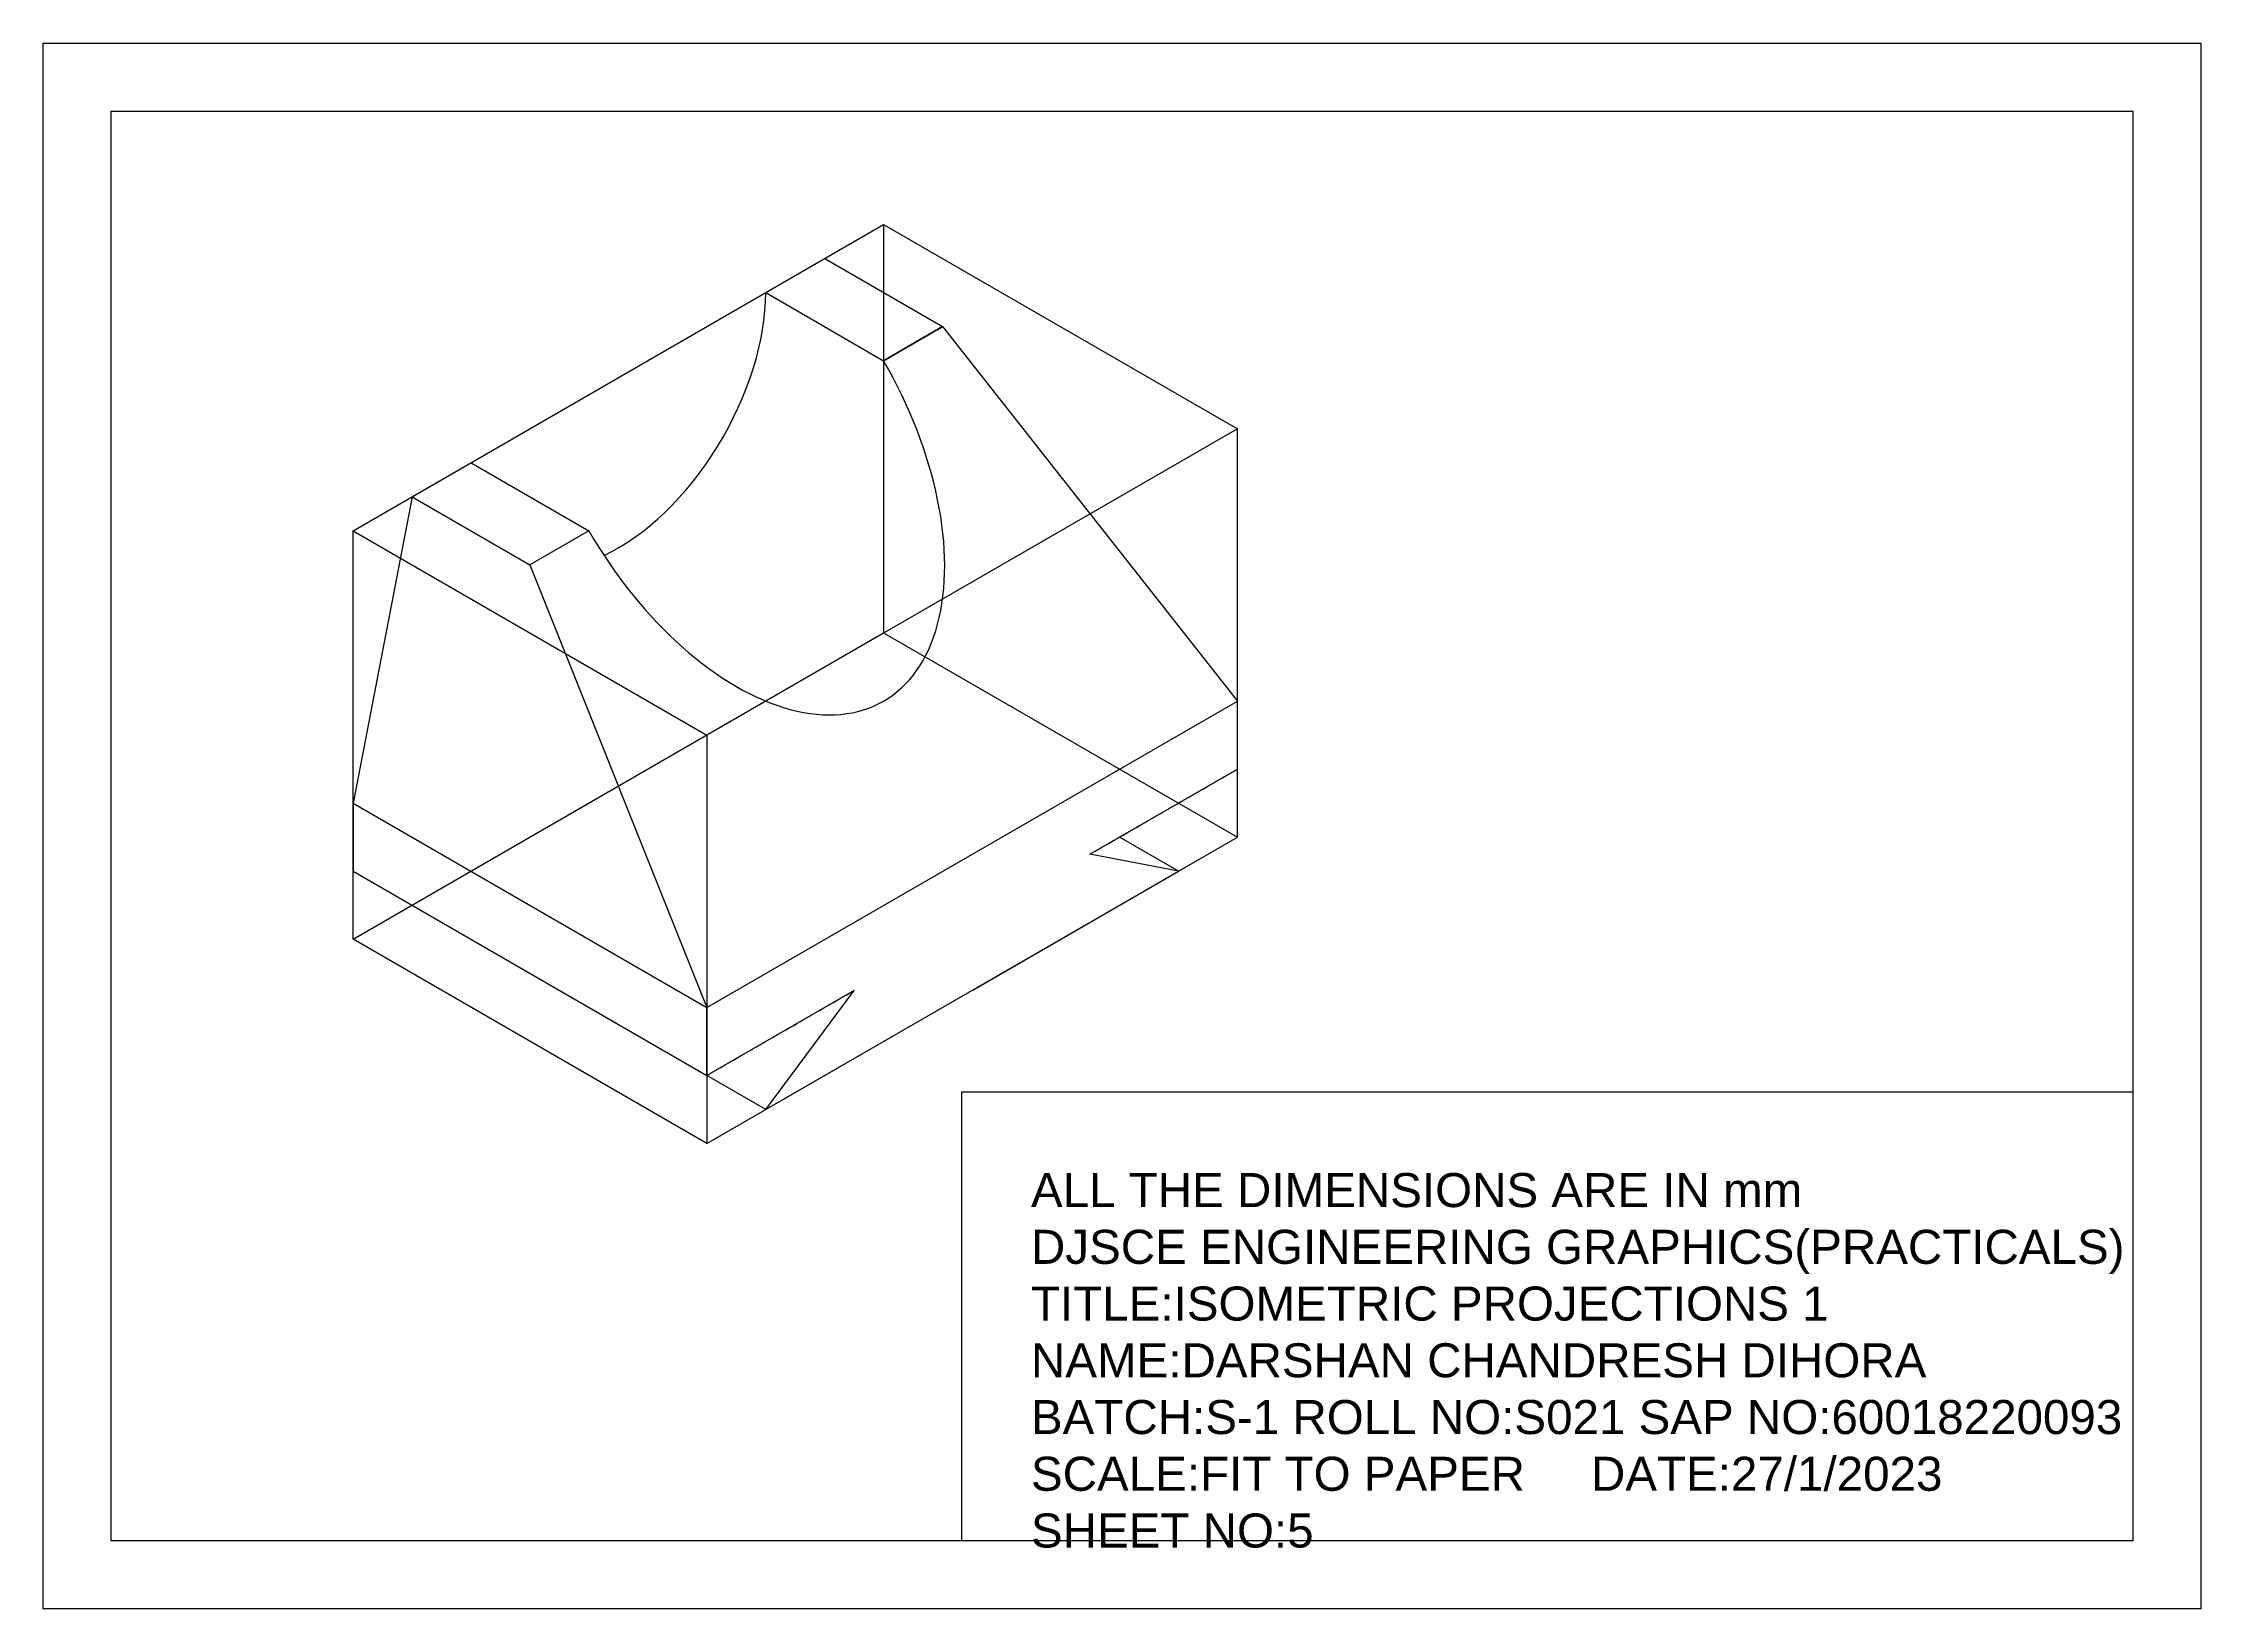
# Model space of a CAD drawing. Header units: inches. Extents: x -365 to 409, y 318 to 878.
# Drawn here: x 92.3 to 409.3, y 647.5 to 877.5 of the extents above; entities that cross this region are included whole.
import ezdxf

# ---------------------------------------------------------------- set-up
doc = ezdxf.new("R2010")
doc.units = ezdxf.units.IN
doc.header["$MEASUREMENT"] = 0
doc.linetypes.add('CENTER2', pattern=[1.125, 0.75, -0.125, 0.125, -0.125])
for name, color, linetype, lineweight in [('Centre', 50, 'CENTER2', 30), ('Continous thick', 10, 'Continuous', 30), ('Layer1', 50, 'Continuous', 30)]:
    doc.layers.add(name, color=color, linetype=linetype, lineweight=lineweight)
doc.layers.add('Layer3', color=7, linetype='Continuous')
doc.styles.get("Standard").update_dxf_attribs({"font": 'arial.ttf'})

msp = doc.modelspace()

# ---------------------------------------------------------------- linework, layer by layer
for p, q in [((137.84, 805.89), (215.78, 850.89)), ((215.78, 850.89), (267.75, 820.89)), ((215.78, 850.89), (215.78, 790.89)), ((267.75, 820.89), (189.8, 775.89)), ((267.75, 760.89), (267.75, 820.89)), ((137.84, 745.89), (137.84, 805.89)), ((137.84, 805.89), (189.8, 775.89)), ((137.84, 745.89), (215.78, 790.89)), ((215.78, 790.89), (267.75, 760.89)), ((189.8, 775.89), (189.8, 715.89)), ((189.8, 715.89), (267.75, 760.89)), ((189.8, 715.89), (137.84, 745.89))]:
    msp.add_line(p, q)
at = {"layer": 'Centre'}
for p, q in [((215.78, 830.89), (224.44, 835.89)), ((246.09, 758.39), (267.75, 770.89)), ((189.8, 725.89), (211.45, 738.39))]:
    msp.add_line(p, q, dxfattribs=at)
at = {"layer": 'Continous thick'}
for p, q in [((198.46, 840.89), (207.12, 845.89)), ((207.12, 845.89), (224.44, 835.89)), ((198.46, 840.89), (215.78, 830.89)), ((224.44, 835.89), (215.78, 830.89)), ((215.78, 830.89), (224.44, 835.89)), ((224.44, 835.89), (215.78, 830.89)), ((224.44, 835.89), (267.75, 780.89)), ((155.16, 815.89), (146.5, 810.89)), ((155.16, 815.89), (172.48, 805.89)), ((146.5, 810.89), (137.84, 765.89)), ((146.5, 810.89), (163.82, 800.89)), ((172.48, 805.89), (163.82, 800.89)), ((163.82, 800.89), (189.8, 735.89)), ((189.8, 735.89), (267.75, 780.89)), ((267.75, 770.89), (267.75, 780.89)), ((246.09, 758.39), (267.75, 770.89)), ((137.84, 755.89), (137.84, 765.89)), ((137.84, 765.89), (189.8, 735.89)), ((137.84, 765.89), (137.84, 755.89)), ((259.09, 755.89), (250.42, 760.89)), ((259.09, 755.89), (246.09, 758.39)), ((137.84, 755.89), (189.8, 725.89)), ((228.77, 738.39), (259.09, 755.89)), ((211.45, 738.39), (189.8, 725.89)), ((189.8, 725.89), (189.8, 735.89)), ((228.77, 738.39), (198.46, 720.89)), ((198.46, 720.89), (211.45, 738.39)), ((198.46, 720.89), (189.8, 725.89))]:
    msp.add_line(p, q, dxfattribs=at)
for centre, major_axis, start_param, end_param in [((176.81, 828.39), (-15.31, -26.52), 6.971064, 8.63938), ((194.13, 818.39), (21.65, -37.5), 4.712389, 7.853982)]:
    msp.add_ellipse(centre, major_axis=major_axis, ratio=0.57735, start_param=start_param, end_param=end_param, dxfattribs=at)
at = {"layer": 'Layer1'}
for points in [[(399.3, 657.53), (102.3, 657.53), (102.3, 867.53), (399.3, 867.53)], [(399.3, 657.53), (227.25, 657.53), (227.25, 723.47), (399.3, 723.47)]]:
    msp.add_lwpolyline(points, close=True, dxfattribs=at)
at = {"layer": 'Layer3'}
msp.add_lwpolyline([(409.3, 647.53), (92.3, 647.53), (92.3, 877.53), (409.3, 877.53)], close=True, dxfattribs=at)

# ---------------------------------------------------------------- texts
at = {"layer": 'Layer1', "insert": (237.42, 711.55), "char_height": 0.2, "attachment_point": 1}
msp.add_mtext_dynamic_manual_height_columns('{\\H25x;ALL THE DIMENSIONS ARE IN mm^JDJSCE ENGINEERING GRAPHICS(PRACTICALS)^JTITLE:ISOMETRIC PROJECTIONS 1^JNAME:DARSHAN CHANDRESH DIHORA^JBATCH:S-1 ROLL NO:S021 SAP NO:60018220093^JSCALE:FIT TO PAPER     DATE:27/1/2023^JSHEET NO:5}', width=209.3093, gutter_width=1, heights=[0], dxfattribs=at)

doc.saveas('drawing.dxf')
